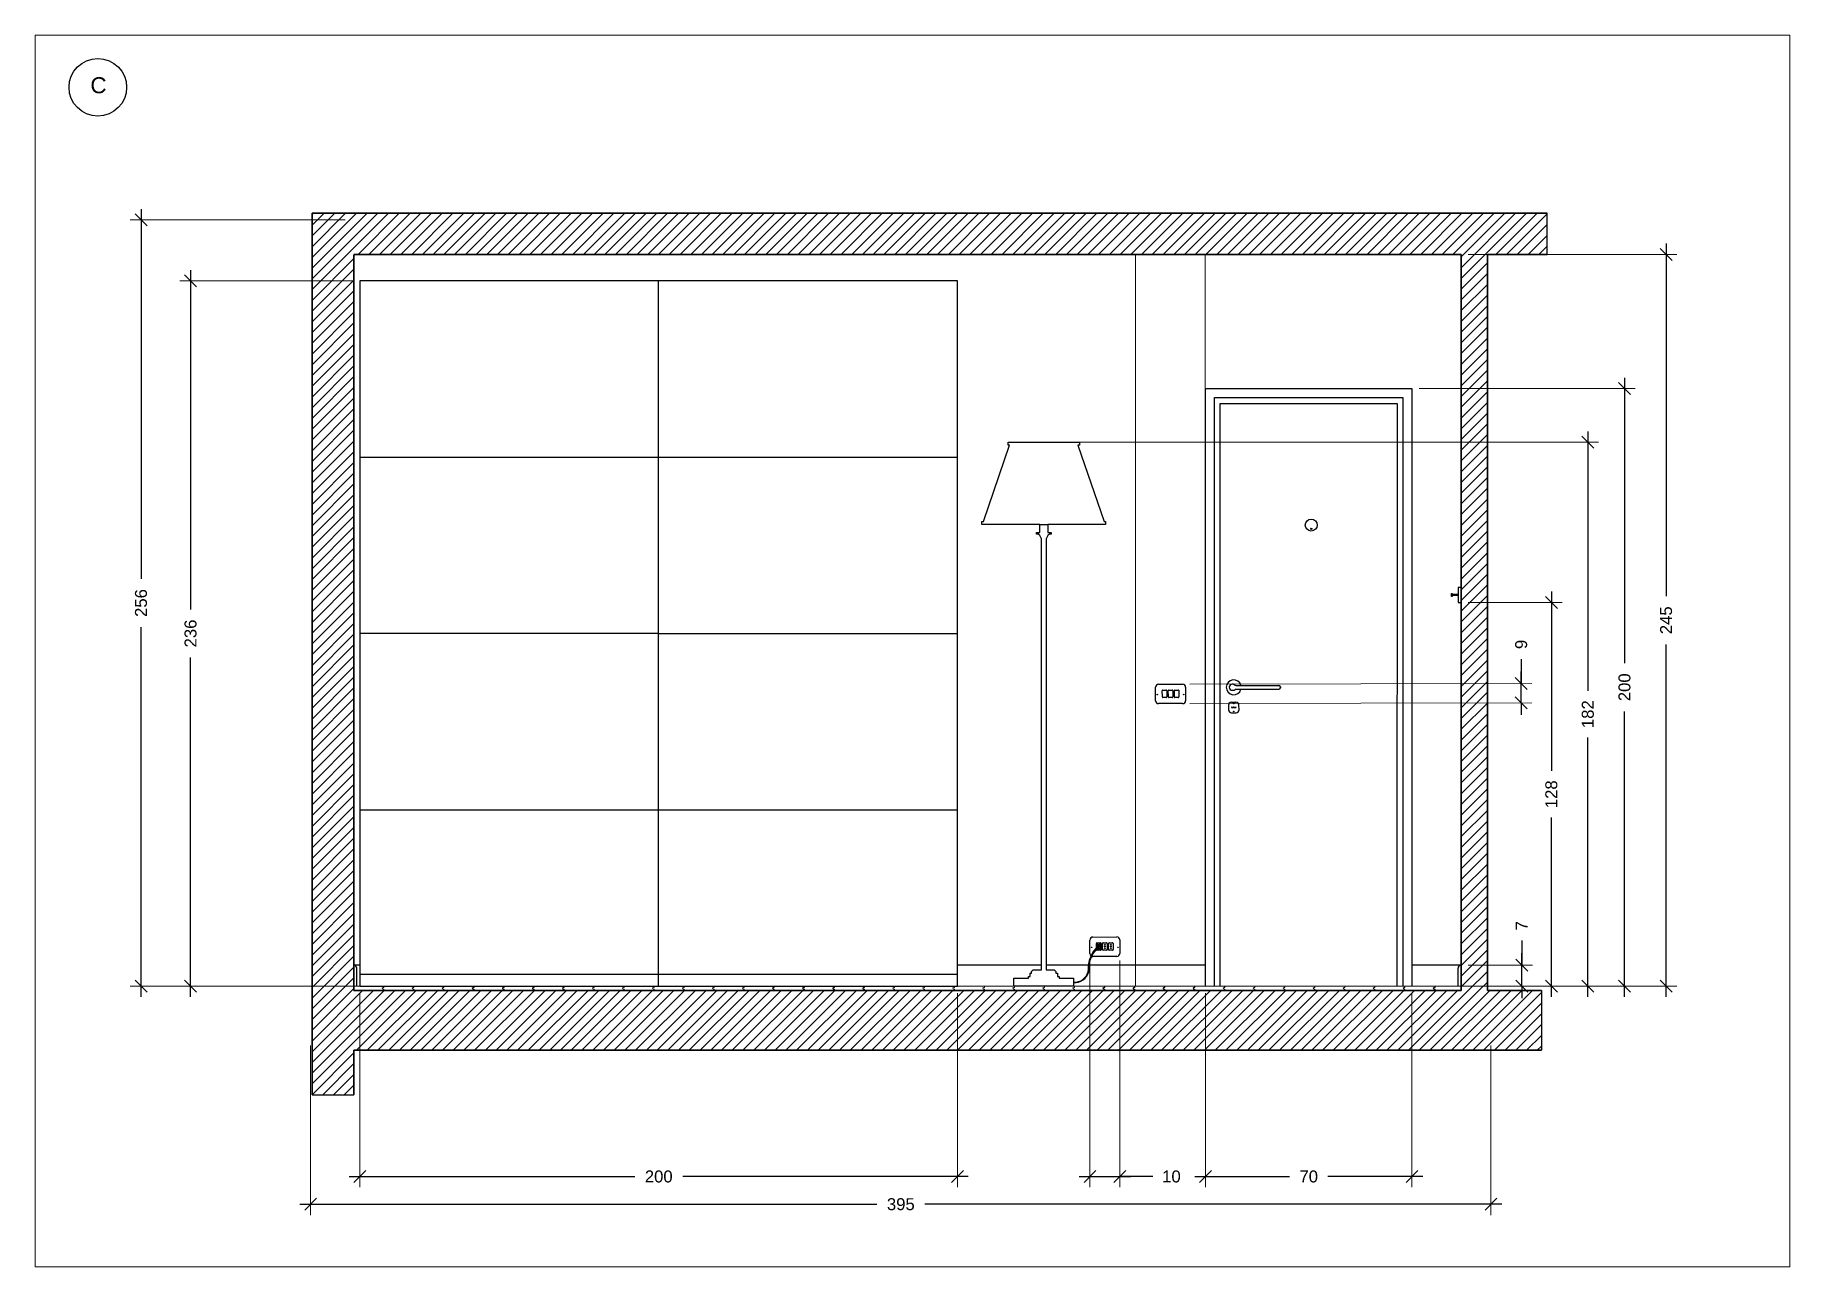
# Paper-space layout 'sezioneC' of a CAD drawing. Header units: millimetres. Extents: x 2 to 295, y 2 to 208.
# The model-space entities are those that its viewports show. They can reach past a viewport. Long polylines and large blocks are cut down to what shows.
import ezdxf

# ---------------------------------------------------------------- set-up
doc = ezdxf.new("R2010")
doc.units = ezdxf.units.MM
for name, color, linetype, lineweight in [('A-DOOR-FULL', 104, 'Continuous', 25), ('A-ELEV-MBE1', 7, 'Continuous', 35), ('A-FLOR-PATT', 8, 'Continuous', 18), ('A-SECT-PATT', 11, 'Continuous', 18), ('A-WALL-FULL', 7, 'Continuous', 35)]:
    doc.layers.add(name, color=color, linetype=linetype, lineweight=lineweight)
for name, color, linetype in [('IN-ANNO-NPLT', 6, 'Continuous'), ('IN-FURN', 3, 'Continuous'), ('IN-FURN-second', 2, 'Continuous'), ('IN-FURN-STOR', 4, 'Continuous')]:
    doc.layers.add(name, color=color, linetype=linetype)
doc.layers.add('no', color=1, linetype='Continuous', plot=False)
doc.layers.get('0').off()
doc.styles.add('ARIAL', font='arial.ttf', dxfattribs={"height": 2})
doc.styles.get("Standard").update_dxf_attribs({"font": 'arial.ttf'})
doc.dimstyles.new('TICK_36', dxfattribs={"dimtxt": 2, "dimasz": 2, "dimexe": 1.8, "dimexo": 1.2, "dimgap": 1.8, "dimtad": 0, "dimdec": 0, "dimzin": 0, "dimdsep": 46, "dimtxsty": 'ARIAL', "dimblk": 'OBLIQUE', "dimcen": 1.8, "dimdle": 1.8, "dimclrd": 256, "dimclre": 256, "dimclrt": 256, "dimadec": 0, "dimazin": 0, "dimtfac": 1, "dimtdec": 0, "dimtmove": 1, "dimatfit": 3, "dimldrblk": 'OPEN90', "dimfxl": 1, "dimtfill": 1, "dimtolj": 1, "dimtzin": 0, "dimlwe": 9, "dimarcsym": 0})

psp = doc.layouts.new('sezioneC')

# ---------------------------------------------------------------- texts
at = {"layer": 'IN-ANNO-NPLT', "insert": (11.06, 200.85), "char_height": 2.69, "attachment_point": 1}
psp.add_mtext_dynamic_manual_height_columns('C', width=58.0924, gutter_width=1, heights=[0], dxfattribs=at)

msp = doc.modelspace()

# ---------------------------------------------------------------- blocks, each defined once
blk = doc.blocks.new('_Oblique')
at = {"color": 0, "linetype": 'ByBlock', "lineweight": -2}
blk.add_line((-0.5, -0.5), (0.5, 0.5), dxfattribs=at)
blk = doc.blocks.new('*D53')
at = {"layer": 'Defpoints', "color": 0}
for p in [(47.92, 40.03), (245.42, 40.03), (245.42, 12.27)]:
    blk.add_point(p, dxfattribs=at)
at = {"layer": 'IN-ANNO-NPLT', "lineweight": 9}
for p, q in [((47.92, 38.83), (47.92, 10.47)), ((245.42, 38.83), (245.42, 10.47))]:
    blk.add_line(p, q, dxfattribs=at)
at = {"layer": 'IN-ANNO-NPLT', "lineweight": -2}
for p, q in [((46.12, 12.27), (142.65, 12.27)), ((247.22, 12.27), (150.68, 12.27))]:
    blk.add_line(p, q, dxfattribs=at)
at = {"layer": 'IN-ANNO-NPLT', "lineweight": -2, "xscale": 2, "yscale": 2, "zscale": 2, "rotation": 180}
blk.add_blockref('_Oblique', (47.92, 12.27), dxfattribs=at)
at = {"layer": 'IN-ANNO-NPLT', "lineweight": -2, "xscale": 2, "yscale": 2, "zscale": 2}
blk.add_blockref('_Oblique', (245.42, 12.27), dxfattribs=at)
at = {"layer": 'IN-ANNO-NPLT', "insert": (146.67, 12.27), "char_height": 2, "attachment_point": 5, "style": 'ARIAL', "bg_fill": 3, "box_fill_scale": 1.1, "bg_fill_color": 256, "bg_fill_true_color": 13158600, "bg_fill_transparency": 0}
blk.add_mtext('\\A1;395', dxfattribs=at)
blk = doc.blocks.new('_Open90')
at = {"color": 0, "linetype": 'ByBlock', "lineweight": -2}
for p, q in [((0, 0), (-1, 0)), ((-0.5, 0.5), (0, 0)), ((0, 0), (-0.5, -0.5))]:
    blk.add_line(p, q, dxfattribs=at)
blk = doc.blocks.new('*D54')
at = {"layer": 'Defpoints', "color": 0}
for p in [(19.54, 176.98), (54.92, 176.98), (55.16, 48.77)]:
    blk.add_point(p, dxfattribs=at)
at = {"layer": 'IN-ANNO-NPLT', "lineweight": 9}
for p, q in [((53.72, 176.98), (17.74, 176.98)), ((53.96, 48.77), (17.74, 48.77))]:
    blk.add_line(p, q, dxfattribs=at)
at = {"layer": 'IN-ANNO-NPLT', "lineweight": -2}
for p, q in [((19.54, 178.78), (19.54, 116.9)), ((19.54, 46.97), (19.54, 108.85))]:
    blk.add_line(p, q, dxfattribs=at)
at = {"layer": 'IN-ANNO-NPLT', "lineweight": -2, "xscale": 2, "yscale": 2, "zscale": 2}
for p, rotation in [((19.54, 176.98), 90), ((19.54, 48.77), 270)]:
    blk.add_blockref('_Oblique', p, dxfattribs=dict(at, rotation=rotation))
at = {"layer": 'IN-ANNO-NPLT', "insert": (19.54, 112.87), "char_height": 2, "attachment_point": 5, "rotation": 90, "style": 'ARIAL', "bg_fill": 3, "box_fill_scale": 1.1, "bg_fill_color": 256, "bg_fill_true_color": 13158600, "bg_fill_transparency": 0}
blk.add_mtext('\\A1;256', dxfattribs=at)
blk = doc.blocks.new('*D55')
at = {"layer": 'Defpoints', "color": 0}
for p in [(27.83, 166.77), (56.16, 166.77), (56.16, 48.77)]:
    blk.add_point(p, dxfattribs=at)
at = {"layer": 'IN-ANNO-NPLT', "lineweight": -2}
for p, q in [((27.83, 168.57), (27.83, 111.79)), ((27.83, 46.97), (27.83, 103.74))]:
    blk.add_line(p, q, dxfattribs=at)
at = {"layer": 'IN-ANNO-NPLT', "lineweight": 9}
for p, q in [((54.96, 166.77), (26.03, 166.77)), ((54.96, 48.77), (26.03, 48.77))]:
    blk.add_line(p, q, dxfattribs=at)
at = {"layer": 'IN-ANNO-NPLT', "lineweight": -2, "xscale": 2, "yscale": 2, "zscale": 2}
for p, rotation in [((27.83, 166.77), 90), ((27.83, 48.77), 270)]:
    blk.add_blockref('_Oblique', p, dxfattribs=dict(at, rotation=rotation))
at = {"layer": 'IN-ANNO-NPLT', "insert": (27.83, 107.77), "char_height": 2, "attachment_point": 5, "rotation": 90, "style": 'ARIAL', "bg_fill": 3, "box_fill_scale": 1.1, "bg_fill_color": 256, "bg_fill_true_color": 13158600, "bg_fill_transparency": 0}
blk.add_mtext('\\A1;236', dxfattribs=at)
blk = doc.blocks.new('*D56')
at = {"layer": 'Defpoints', "color": 0}
for p in [(240.42, 171.2), (274.72, 171.2), (240.42, 48.77)]:
    blk.add_point(p, dxfattribs=at)
at = {"layer": 'IN-ANNO-NPLT', "lineweight": 9}
for p, q in [((241.62, 171.2), (276.52, 171.2)), ((241.62, 48.77), (276.52, 48.77))]:
    blk.add_line(p, q, dxfattribs=at)
at = {"layer": 'IN-ANNO-NPLT', "lineweight": -2}
for p, q in [((274.72, 173), (274.72, 114.02)), ((274.72, 46.97), (274.72, 105.95))]:
    blk.add_line(p, q, dxfattribs=at)
at = {"layer": 'IN-ANNO-NPLT', "lineweight": -2, "xscale": 2, "yscale": 2, "zscale": 2}
for p, rotation in [((274.72, 171.2), 89.99989938914455), ((274.72, 48.77), 269.9998993891446)]:
    blk.add_blockref('_Oblique', p, dxfattribs=dict(at, rotation=rotation))
at = {"layer": 'IN-ANNO-NPLT', "insert": (274.72, 109.98), "char_height": 2, "attachment_point": 5, "rotation": 89.9999, "style": 'ARIAL', "bg_fill": 3, "box_fill_scale": 1.1, "bg_fill_color": 256, "bg_fill_true_color": 13158600, "bg_fill_transparency": 0}
blk.add_mtext('\\A1;245', dxfattribs=at)
blk = doc.blocks.new('*D57')
at = {"layer": 'Defpoints', "color": 0}
for p in [(170.59, 139.77), (261.63, 139.77), (170.59, 48.77)]:
    blk.add_point(p, dxfattribs=at)
at = {"layer": 'IN-ANNO-NPLT', "lineweight": -2}
for p, q in [((261.63, 141.57), (261.63, 98.18)), ((261.63, 46.97), (261.63, 90.37))]:
    blk.add_line(p, q, dxfattribs=at)
at = {"layer": 'IN-ANNO-NPLT', "lineweight": 9}
for p, q in [((171.79, 139.77), (263.43, 139.77)), ((171.79, 48.77), (263.43, 48.77))]:
    blk.add_line(p, q, dxfattribs=at)
at = {"layer": 'IN-ANNO-NPLT', "lineweight": -2, "xscale": 2, "yscale": 2, "zscale": 2}
for p, rotation in [((261.63, 139.77), 90), ((261.63, 48.77), 270)]:
    blk.add_blockref('_Oblique', p, dxfattribs=dict(at, rotation=rotation))
at = {"layer": 'IN-ANNO-NPLT', "insert": (261.63, 94.27), "char_height": 2, "attachment_point": 5, "rotation": 90, "style": 'ARIAL', "bg_fill": 3, "box_fill_scale": 1.1, "bg_fill_color": 256, "bg_fill_true_color": 13158600, "bg_fill_transparency": 0}
blk.add_mtext('\\A1;182', dxfattribs=at)
blk = doc.blocks.new('*D58')
at = {"layer": 'Defpoints', "color": 0}
for p in [(240.42, 112.98), (255.52, 112.98), (240.42, 48.77)]:
    blk.add_point(p, dxfattribs=at)
at = {"layer": 'IN-ANNO-NPLT', "lineweight": -2}
for p, q in [((255.52, 114.78), (255.52, 84.79)), ((255.52, 46.97), (255.52, 76.96))]:
    blk.add_line(p, q, dxfattribs=at)
at = {"layer": 'IN-ANNO-NPLT', "lineweight": 9}
for p, q in [((241.62, 112.98), (257.32, 112.98)), ((241.62, 48.77), (257.32, 48.77))]:
    blk.add_line(p, q, dxfattribs=at)
at = {"layer": 'IN-ANNO-NPLT', "lineweight": -2, "xscale": 2, "yscale": 2, "zscale": 2}
for p, rotation in [((255.52, 112.98), 89.9998700683212), ((255.52, 48.77), 269.9998700683212)]:
    blk.add_blockref('_Oblique', p, dxfattribs=dict(at, rotation=rotation))
at = {"layer": 'IN-ANNO-NPLT', "insert": (255.52, 80.87), "char_height": 2, "attachment_point": 5, "rotation": 89.9999, "style": 'ARIAL', "bg_fill": 3, "box_fill_scale": 1.1, "bg_fill_color": 256, "bg_fill_true_color": 13158600, "bg_fill_transparency": 0}
blk.add_mtext('\\A1;128', dxfattribs=at)
blk = doc.blocks.new('*D59')
at = {"layer": 'Defpoints', "color": 0}
for p in [(193.82, 99.28), (250.47, 99.4), (193.82, 96.03)]:
    blk.add_point(p, dxfattribs=at)
at = {"layer": 'IN-ANNO-NPLT', "lineweight": -2}
for p, q in [((250.46, 103.49), (250.47, 99.4)), ((250.47, 99.4), (250.46, 101.4)), ((250.47, 96.15), (250.47, 99.4)), ((250.47, 96.15), (250.47, 99.4)), ((250.47, 96.15), (250.48, 94.15))]:
    blk.add_line(p, q, dxfattribs=at)
at = {"layer": 'IN-ANNO-NPLT', "lineweight": 9}
for p, q in [((195.02, 99.28), (252.27, 99.4)), ((195.02, 96.04), (252.27, 96.15))]:
    blk.add_line(p, q, dxfattribs=at)
at = {"layer": 'IN-ANNO-NPLT', "lineweight": -2, "xscale": 2, "yscale": 2, "zscale": 2}
for p, rotation in [((250.47, 99.4), 270.1194529078053), ((250.47, 96.15), 90.11945290780535)]:
    blk.add_blockref('_Oblique', p, dxfattribs=dict(at, rotation=rotation))
at = {"layer": 'IN-ANNO-NPLT', "insert": (250.45, 105.95), "char_height": 2, "attachment_point": 5, "rotation": 270.1195, "style": 'ARIAL', "bg_fill": 3, "box_fill_scale": 1.1, "bg_fill_color": 256, "bg_fill_true_color": 13158600, "bg_fill_transparency": 0}
blk.add_mtext('\\A1;6', dxfattribs=at)
blk = doc.blocks.new('*D60')
at = {"layer": 'Defpoints', "color": 0}
for p in [(240.42, 52.27), (250.57, 52.27), (240.42, 48.77)]:
    blk.add_point(p, dxfattribs=at)
at = {"layer": 'IN-ANNO-NPLT', "lineweight": -2}
for p, q in [((250.57, 56.43), (250.57, 52.27)), ((250.57, 52.27), (250.57, 54.27)), ((250.57, 48.77), (250.57, 52.27)), ((250.57, 48.77), (250.57, 52.27)), ((250.57, 48.77), (250.57, 46.77))]:
    blk.add_line(p, q, dxfattribs=at)
at = {"layer": 'IN-ANNO-NPLT', "lineweight": 9}
for p, q in [((241.62, 52.27), (252.37, 52.27)), ((241.62, 48.77), (252.37, 48.77))]:
    blk.add_line(p, q, dxfattribs=at)
at = {"layer": 'IN-ANNO-NPLT', "lineweight": -2, "xscale": 2, "yscale": 2, "zscale": 2}
for p, rotation in [((250.57, 52.27), 269.999899278418), ((250.57, 48.77), 89.99989927841797)]:
    blk.add_blockref('_Oblique', p, dxfattribs=dict(at, rotation=rotation))
at = {"layer": 'IN-ANNO-NPLT', "insert": (250.57, 58.87), "char_height": 2, "attachment_point": 5, "rotation": 89.9999, "style": 'ARIAL', "bg_fill": 3, "box_fill_scale": 1.1, "bg_fill_color": 256, "bg_fill_true_color": 13158600, "bg_fill_transparency": 0}
blk.add_mtext('\\A1;7', dxfattribs=at)
blk = doc.blocks.new('*D61')
at = {"layer": 'Defpoints', "color": 0}
for p in [(56.16, 48.77), (156.16, 48.77), (156.16, 16.91)]:
    blk.add_point(p, dxfattribs=at)
at = {"layer": 'IN-ANNO-NPLT', "lineweight": 9}
for p, q in [((56.16, 47.57), (56.16, 15.11)), ((156.16, 47.57), (156.16, 15.11))]:
    blk.add_line(p, q, dxfattribs=at)
at = {"layer": 'IN-ANNO-NPLT', "lineweight": -2}
for p, q in [((54.36, 16.91), (102.14, 16.91)), ((157.96, 16.91), (110.18, 16.91))]:
    blk.add_line(p, q, dxfattribs=at)
at = {"layer": 'IN-ANNO-NPLT', "lineweight": -2, "xscale": 2, "yscale": 2, "zscale": 2}
for p, rotation in [((56.16, 16.91), 180.000943405828), ((156.16, 16.91), 0.000943405828028095)]:
    blk.add_blockref('_Oblique', p, dxfattribs=dict(at, rotation=rotation))
at = {"layer": 'IN-ANNO-NPLT', "insert": (106.16, 16.91), "char_height": 2, "attachment_point": 5, "rotation": 0.0009, "style": 'ARIAL', "bg_fill": 3, "box_fill_scale": 1.1, "bg_fill_color": 256, "bg_fill_true_color": 13158600, "bg_fill_transparency": 0}
blk.add_mtext('\\A1;200', dxfattribs=at)
blk = doc.blocks.new('*D62')
at = {"layer": 'Defpoints', "color": 0}
for p in [(178.32, 54.12), (183.33, 54.24), (183.33, 16.91)]:
    blk.add_point(p, dxfattribs=at)
at = {"layer": 'IN-ANNO-NPLT', "lineweight": 9}
for p, q in [((178.32, 52.92), (178.32, 15.11)), ((183.33, 53.04), (183.33, 15.11))]:
    blk.add_line(p, q, dxfattribs=at)
at = {"layer": 'IN-ANNO-NPLT', "lineweight": -2}
for p, q in [((176.52, 16.91), (185.13, 16.91)), ((188.81, 16.91), (183.33, 16.91))]:
    blk.add_line(p, q, dxfattribs=at)
at = {"layer": 'IN-ANNO-NPLT', "lineweight": -2, "xscale": 2, "yscale": 2, "zscale": 2, "rotation": 180}
blk.add_blockref('_Oblique', (178.32, 16.91), dxfattribs=at)
at = {"layer": 'IN-ANNO-NPLT', "lineweight": -2, "xscale": 2, "yscale": 2, "zscale": 2}
blk.add_blockref('_Oblique', (183.33, 16.91), dxfattribs=at)
at = {"layer": 'IN-ANNO-NPLT', "insert": (191.95, 16.91), "char_height": 2, "attachment_point": 5, "style": 'ARIAL', "bg_fill": 3, "box_fill_scale": 1.1, "bg_fill_color": 256, "bg_fill_true_color": 13158600, "bg_fill_transparency": 0}
blk.add_mtext('\\A1;10', dxfattribs=at)
blk = doc.blocks.new('*D63')
at = {"layer": 'Defpoints', "color": 0}
for p in [(197.64, 48.77), (232.2, 48.77), (232.2, 16.91)]:
    blk.add_point(p, dxfattribs=at)
at = {"layer": 'IN-ANNO-NPLT', "lineweight": 9}
for p, q in [((197.64, 47.57), (197.64, 15.11)), ((232.2, 47.57), (232.2, 15.11))]:
    blk.add_line(p, q, dxfattribs=at)
at = {"layer": 'IN-ANNO-NPLT', "lineweight": -2}
for p, q in [((195.84, 16.91), (211.7, 16.91)), ((234, 16.91), (218.14, 16.91))]:
    blk.add_line(p, q, dxfattribs=at)
at = {"layer": 'IN-ANNO-NPLT', "lineweight": -2, "xscale": 2, "yscale": 2, "zscale": 2, "rotation": 180}
blk.add_blockref('_Oblique', (197.64, 16.91), dxfattribs=at)
at = {"layer": 'IN-ANNO-NPLT', "lineweight": -2, "xscale": 2, "yscale": 2, "zscale": 2}
blk.add_blockref('_Oblique', (232.2, 16.91), dxfattribs=at)
at = {"layer": 'IN-ANNO-NPLT', "insert": (214.92, 16.91), "char_height": 2, "attachment_point": 5, "style": 'ARIAL', "bg_fill": 3, "box_fill_scale": 1.1, "bg_fill_color": 256, "bg_fill_true_color": 13158600, "bg_fill_transparency": 0}
blk.add_mtext('\\A1;70', dxfattribs=at)
blk = doc.blocks.new('*D79')
at = {"layer": 'Defpoints', "color": 0}
for p in [(232.2, 148.77), (267.76, 148.77), (232.2, 48.77)]:
    blk.add_point(p, dxfattribs=at)
at = {"layer": 'IN-ANNO-NPLT', "lineweight": -2}
for p, q in [((267.76, 150.57), (267.76, 102.79)), ((267.76, 46.97), (267.76, 94.74))]:
    blk.add_line(p, q, dxfattribs=at)
at = {"layer": 'IN-ANNO-NPLT', "lineweight": 9}
for p, q in [((233.4, 148.77), (269.56, 148.77)), ((233.4, 48.77), (269.56, 48.77))]:
    blk.add_line(p, q, dxfattribs=at)
at = {"layer": 'IN-ANNO-NPLT', "lineweight": -2, "xscale": 2, "yscale": 2, "zscale": 2}
for p, rotation in [((267.76, 148.77), 89.99989836668308), ((267.76, 48.77), 269.9998983666831)]:
    blk.add_blockref('_Oblique', p, dxfattribs=dict(at, rotation=rotation))
at = {"layer": 'IN-ANNO-NPLT', "insert": (267.76, 98.77), "char_height": 2, "attachment_point": 5, "rotation": 89.9999, "style": 'ARIAL', "bg_fill": 3, "box_fill_scale": 1.1, "bg_fill_color": 256, "bg_fill_true_color": 13158600, "bg_fill_transparency": 0}
blk.add_mtext('\\A1;200', dxfattribs=at)

# ---------------------------------------------------------------- hatches: boundary and pattern name
at = {"layer": 'A-WALL-FULL'}
h = msp.add_hatch(dxfattribs=at)
h.set_pattern_fill('ANSI31', color=256, scale=0.8, angle=720)
h.paths.add_polyline_path([(3288.49, 6324.05), (2875.18, 6324.06), (2875.19, 6310.06), (2875.18, 6310.06), (2875.18, 6310.24), (3288.49, 6310.24)])
h.paths.add_polyline_path([(3268.49, 6310.24), (3259.69, 6310.24), (3259.69, 6063.93), (3268.49, 6063.93)])
h = msp.add_hatch(dxfattribs=at)
h.set_pattern_fill('ANSI31', color=256, scale=0.8, angle=720)
h.paths.add_polyline_path([(3286.59, 6063.93), (2875.18, 6063.93), (2875.18, 6029.06), (2889.18, 6029.06), (2889.18, 6043.93), (3253.12, 6043.93), (3286.59, 6043.93)])
h.paths.add_polyline_path([(2889.18, 6310.24), (2889.18, 6063.93), (2875.18, 6063.93), (2875.18, 6310.24)])

# ---------------------------------------------------------------- linework, layer by layer
at = {"layer": 'A-DOOR-FULL'}
for p, q in [((3174.13, 6065.38), (3174.13, 6265.38)), ((3174.13, 6265.38), (3243.26, 6265.38)), ((3174.13, 6260.38), (3174.13, 6260.38)), ((3177.13, 6065.38), (3177.13, 6262.38)), ((3177.13, 6262.38), (3240.26, 6262.38)), ((3179.13, 6065.38), (3179.13, 6260.38)), ((3179.13, 6260.38), (3238.26, 6260.38)), ((3238.26, 6260.38), (3238.25, 6065.38)), ((3240.26, 6262.38), (3240.25, 6065.38)), ((3243.26, 6265.38), (3243.25, 6065.38)), ((3183.5, 6166.38), (3183.12, 6166.38)), ((3183.75, 6166.32), (3184.13, 6166.1)), ((3184.37, 6166.04), (3198.74, 6166.04)), ((3182.12, 6165.38), (3182.12, 6165.38)), ((3182.85, 6160.38), (3184.35, 6160.38)), ((3183.12, 6164.38), (3183.5, 6164.38)), ((3183.75, 6164.44), (3184.13, 6164.66)), ((3184.37, 6164.72), (3198.74, 6164.72)), ((3199.24, 6165.54), (3199.24, 6165.22)), ((3181.85, 6159.38), (3181.88, 6157.89)), ((3182.88, 6158.65), (3182.88, 6158.65)), ((3182.89, 6156.89), (3184.39, 6156.89)), ((3182.93, 6158.7), (3183.56, 6158.7)), ((3182.93, 6158.6), (3183.56, 6158.6)), ((3183.71, 6158.7), (3184.33, 6158.71)), ((3183.71, 6158.6), (3184.33, 6158.61)), ((3184.38, 6158.66), (3184.38, 6158.66)), ((3185.38, 6157.89), (3185.35, 6159.38))]:
    msp.add_line(p, q, dxfattribs=at)
for centre, radius in [((3209.57, 6219.67), 2), ((3209.57, 6218.41), 0.2), ((3183.63, 6159.93), 0.1), ((3183.63, 6157.31), 0.1)]:
    msp.add_circle(centre, radius, dxfattribs=at)
for centre, radius, start, end in [((3183.63, 6165.38), 2.5, 15.20414, 344.79586), ((3183.12, 6165.38), 1, 90, 180), ((3183.5, 6165.88, 0), 0.5, 60.54817, 90), ((3184.37, 6166.54, 0), 0.5, 240.54817, 270), ((3198.74, 6165.54), 0.5, 0, 90), ((3182.85, 6159.38), 1, 90, 180), ((3183.12, 6165.38), 1, 180, 270), ((3183.5, 6164.88, 0), 0.5, 270, 299.45183), ((3184.37, 6164.22, 0), 0.5, 90, 119.45183), ((3184.35, 6159.38), 1, 0, 90), ((3198.74, 6165.22), 0.5, 270, 0), ((3182.88, 6157.89), 1, 180, 270.28224), ((3182.93, 6158.65), 0.05, 90.09795, 180.09795), ((3182.93, 6158.65), 0.05, 180.09795, 270.09795), ((3183.63, 6158.65), 0.0866, 35.78854, 144.40735), ((3183.63, 6158.65), 0.0866, 214.9417, 325.25419), ((3184.33, 6158.66), 0.05, 0.09795, 90.09795), ((3184.33, 6158.66), 0.05, 270.09795, 0.09795), ((3184.38, 6157.89), 1, 270.28224, 0)]:
    msp.add_arc(centre, radius, start, end, dxfattribs=at)
at = {"layer": 'A-ELEV-MBE1'}
for p, q in [((2875.18, 6029.06), (2875.18, 6324.05)), ((2889.18, 6310.06), (2889.18, 6063.93))]:
    msp.add_line(p, q, dxfattribs=at)
at = {"layer": 'A-FLOR-PATT'}
for p, q in [((2889.18, 6065.38), (2899.18, 6065.38)), ((2891.58, 6063.93), (2889.18, 6063.93)), ((2891.73, 6064.08), (2891.58, 6063.93)), ((2892.68, 6064.08), (2891.73, 6064.08)), ((2892.83, 6063.93), (2892.68, 6064.08)), ((2895.54, 6063.93), (2892.83, 6063.93)), ((2895.69, 6064.08), (2895.54, 6063.93)), ((2896.62, 6064.08), (2895.69, 6064.08)), ((2896.79, 6063.93), (2896.62, 6064.08)), ((2899.18, 6063.93), (2896.79, 6063.93)), ((2899.18, 6064.97), (2898.97, 6064.97)), ((2898.97, 6064.91), (2899.23, 6064.91)), ((2898.97, 6064.39), (2899.23, 6064.39)), ((2899.18, 6064.34), (2898.97, 6064.34)), ((2899.18, 6065.38), (2899.18, 6064.97)), ((2899.18, 6064.34), (2899.18, 6063.93)), ((2899.23, 6064.91), (2899.23, 6065.38)), ((2899.23, 6065.38), (2909.23, 6065.38)), ((2899.23, 6063.93), (2899.23, 6064.39)), ((2901.63, 6063.93), (2899.23, 6063.93)), ((2901.78, 6064.08), (2901.63, 6063.93)), ((2902.73, 6064.08), (2901.78, 6064.08)), ((2902.88, 6063.93), (2902.73, 6064.08)), ((2905.59, 6063.93), (2902.88, 6063.93)), ((2905.74, 6064.08), (2905.59, 6063.93)), ((2906.67, 6064.08), (2905.74, 6064.08)), ((2906.84, 6063.93), (2906.67, 6064.08)), ((2909.23, 6063.93), (2906.84, 6063.93)), ((2909.23, 6064.97), (2909.02, 6064.97)), ((2909.02, 6064.91), (2909.28, 6064.91)), ((2909.02, 6064.39), (2909.28, 6064.39)), ((2909.23, 6064.34), (2909.02, 6064.34)), ((2909.23, 6065.38), (2909.23, 6064.97)), ((2909.23, 6064.34), (2909.23, 6063.93)), ((2909.28, 6064.91), (2909.28, 6065.38)), ((2909.28, 6065.38), (2919.28, 6065.38)), ((2909.28, 6063.93), (2909.28, 6064.39)), ((2911.68, 6063.93), (2909.28, 6063.93)), ((2911.83, 6064.08), (2911.68, 6063.93)), ((2912.78, 6064.08), (2911.83, 6064.08)), ((2912.93, 6063.93), (2912.78, 6064.08)), ((2915.64, 6063.93), (2912.93, 6063.93)), ((2915.79, 6064.08), (2915.64, 6063.93)), ((2916.72, 6064.08), (2915.79, 6064.08)), ((2916.89, 6063.93), (2916.72, 6064.08)), ((2919.28, 6063.93), (2916.89, 6063.93)), ((2919.28, 6064.97), (2919.07, 6064.97)), ((2919.07, 6064.91), (2919.33, 6064.91)), ((2919.07, 6064.39), (2919.33, 6064.39)), ((2919.28, 6064.34), (2919.07, 6064.34)), ((2919.28, 6065.38), (2919.28, 6064.97)), ((2919.28, 6064.34), (2919.28, 6063.93)), ((2919.33, 6064.91), (2919.33, 6065.38)), ((2919.33, 6065.38), (2929.33, 6065.38)), ((2919.33, 6063.93), (2919.33, 6064.39)), ((2921.73, 6063.93), (2919.33, 6063.93)), ((2921.88, 6064.08), (2921.73, 6063.93)), ((2922.83, 6064.08), (2921.88, 6064.08)), ((2922.98, 6063.93), (2922.83, 6064.08)), ((2925.69, 6063.93), (2922.98, 6063.93)), ((2925.84, 6064.08), (2925.69, 6063.93)), ((2926.77, 6064.08), (2925.84, 6064.08)), ((2926.94, 6063.93), (2926.77, 6064.08)), ((2929.33, 6063.93), (2926.94, 6063.93)), ((2929.33, 6064.97), (2929.12, 6064.97)), ((2929.12, 6064.91), (2929.38, 6064.91)), ((2929.12, 6064.39), (2929.38, 6064.39)), ((2929.33, 6064.34), (2929.12, 6064.34)), ((2929.33, 6065.38), (2929.33, 6064.97)), ((2929.33, 6064.34), (2929.33, 6063.93)), ((2929.38, 6064.91), (2929.38, 6065.38)), ((2929.38, 6065.38), (2939.38, 6065.38)), ((2929.38, 6063.93), (2929.38, 6064.39)), ((2931.78, 6063.93), (2929.38, 6063.93)), ((2931.93, 6064.08), (2931.78, 6063.93)), ((2932.88, 6064.08), (2931.93, 6064.08)), ((2933.03, 6063.93), (2932.88, 6064.08)), ((2935.74, 6063.93), (2933.03, 6063.93)), ((2935.89, 6064.08), (2935.74, 6063.93)), ((2936.82, 6064.08), (2935.89, 6064.08)), ((2936.99, 6063.93), (2936.82, 6064.08)), ((2939.38, 6063.93), (2936.99, 6063.93)), ((2939.38, 6064.97), (2939.17, 6064.97)), ((2939.17, 6064.91), (2939.43, 6064.91)), ((2939.17, 6064.39), (2939.43, 6064.39)), ((2939.38, 6064.34), (2939.17, 6064.34)), ((2939.38, 6065.38), (2939.38, 6064.97)), ((2939.38, 6064.34), (2939.38, 6063.93)), ((2939.43, 6064.91), (2939.43, 6065.38)), ((2939.43, 6065.38), (2949.43, 6065.38)), ((2939.43, 6063.93), (2939.43, 6064.39)), ((2941.83, 6063.93), (2939.43, 6063.93)), ((2941.98, 6064.08), (2941.83, 6063.93)), ((2942.93, 6064.08), (2941.98, 6064.08)), ((2943.08, 6063.93), (2942.93, 6064.08)), ((2945.79, 6063.93), (2943.08, 6063.93)), ((2945.94, 6064.08), (2945.79, 6063.93)), ((2946.87, 6064.08), (2945.94, 6064.08)), ((2947.04, 6063.93), (2946.87, 6064.08)), ((2949.43, 6063.93), (2947.04, 6063.93)), ((2949.43, 6064.97), (2949.22, 6064.97)), ((2949.22, 6064.91), (2949.48, 6064.91)), ((2949.22, 6064.39), (2949.48, 6064.39)), ((2949.43, 6064.34), (2949.22, 6064.34)), ((2949.43, 6065.38), (2949.43, 6064.97)), ((2949.43, 6064.34), (2949.43, 6063.93)), ((2949.48, 6064.91), (2949.48, 6065.38)), ((2949.48, 6065.38), (2959.48, 6065.38)), ((2949.48, 6063.93), (2949.48, 6064.39)), ((2951.88, 6063.93), (2949.48, 6063.93)), ((2952.03, 6064.08), (2951.88, 6063.93)), ((2952.98, 6064.08), (2952.03, 6064.08)), ((2953.13, 6063.93), (2952.98, 6064.08)), ((2955.84, 6063.93), (2953.13, 6063.93)), ((2955.99, 6064.08), (2955.84, 6063.93)), ((2956.92, 6064.08), (2955.99, 6064.08)), ((2957.09, 6063.93), (2956.92, 6064.08)), ((2959.48, 6063.93), (2957.09, 6063.93)), ((2959.48, 6064.97), (2959.27, 6064.97)), ((2959.27, 6064.91), (2959.53, 6064.91)), ((2959.27, 6064.39), (2959.53, 6064.39)), ((2959.48, 6064.34), (2959.27, 6064.34)), ((2959.48, 6065.38), (2959.48, 6064.97)), ((2959.48, 6064.34), (2959.48, 6063.93)), ((2959.53, 6064.91), (2959.53, 6065.38)), ((2959.53, 6065.38), (2969.53, 6065.38)), ((2959.53, 6063.93), (2959.53, 6064.39)), ((2961.93, 6063.93), (2959.53, 6063.93)), ((2962.08, 6064.08), (2961.93, 6063.93)), ((2963.03, 6064.08), (2962.08, 6064.08)), ((2963.18, 6063.93), (2963.03, 6064.08)), ((2965.89, 6063.93), (2963.18, 6063.93)), ((2966.04, 6064.08), (2965.89, 6063.93)), ((2966.97, 6064.08), (2966.04, 6064.08)), ((2967.14, 6063.93), (2966.97, 6064.08)), ((2969.53, 6063.93), (2967.14, 6063.93)), ((2969.53, 6064.97), (2969.32, 6064.97)), ((2969.32, 6064.91), (2969.58, 6064.91)), ((2969.32, 6064.39), (2969.58, 6064.39)), ((2969.53, 6064.34), (2969.32, 6064.34)), ((2969.53, 6065.38), (2969.53, 6064.97)), ((2969.53, 6064.34), (2969.53, 6063.93)), ((2969.58, 6064.91), (2969.58, 6065.38)), ((2969.58, 6065.38), (2979.58, 6065.38)), ((2969.58, 6063.93), (2969.58, 6064.39)), ((2971.98, 6063.93), (2969.58, 6063.93)), ((2972.13, 6064.08), (2971.98, 6063.93)), ((2973.08, 6064.08), (2972.13, 6064.08)), ((2973.23, 6063.93), (2973.08, 6064.08)), ((2975.94, 6063.93), (2973.23, 6063.93)), ((2976.09, 6064.08), (2975.94, 6063.93)), ((2977.02, 6064.08), (2976.09, 6064.08)), ((2977.19, 6063.93), (2977.02, 6064.08)), ((2979.58, 6063.93), (2977.19, 6063.93)), ((2979.58, 6064.97), (2979.37, 6064.97)), ((2979.37, 6064.91), (2979.63, 6064.91)), ((2979.37, 6064.39), (2979.63, 6064.39)), ((2979.58, 6064.34), (2979.37, 6064.34)), ((2979.58, 6065.38), (2979.58, 6064.97)), ((2979.58, 6064.34), (2979.58, 6063.93)), ((2979.63, 6064.91), (2979.63, 6065.38)), ((2979.63, 6065.38), (2989.63, 6065.38)), ((2979.63, 6063.93), (2979.63, 6064.39)), ((2982.03, 6063.93), (2979.63, 6063.93)), ((2982.18, 6064.08), (2982.03, 6063.93)), ((2983.13, 6064.08), (2982.18, 6064.08)), ((2983.28, 6063.93), (2983.13, 6064.08)), ((2985.99, 6063.93), (2983.28, 6063.93)), ((2986.14, 6064.08), (2985.99, 6063.93)), ((2987.07, 6064.08), (2986.14, 6064.08)), ((2987.24, 6063.93), (2987.07, 6064.08)), ((2989.63, 6063.93), (2987.24, 6063.93)), ((2989.63, 6064.97), (2989.42, 6064.97)), ((2989.42, 6064.91), (2989.68, 6064.91)), ((2989.42, 6064.39), (2989.68, 6064.39)), ((2989.63, 6064.34), (2989.42, 6064.34)), ((2989.63, 6065.38), (2989.63, 6064.97)), ((2989.63, 6064.34), (2989.63, 6063.93)), ((2989.68, 6064.91), (2989.68, 6065.38)), ((2989.68, 6065.38), (2999.68, 6065.38)), ((2989.68, 6063.93), (2989.68, 6064.39)), ((2992.08, 6063.93), (2989.68, 6063.93)), ((2992.23, 6064.08), (2992.08, 6063.93)), ((2993.18, 6064.08), (2992.23, 6064.08)), ((2993.33, 6063.93), (2993.18, 6064.08)), ((2996.04, 6063.93), (2993.33, 6063.93)), ((2996.19, 6064.08), (2996.04, 6063.93)), ((2997.12, 6064.08), (2996.19, 6064.08)), ((2997.29, 6063.93), (2997.12, 6064.08)), ((2999.68, 6063.93), (2997.29, 6063.93)), ((2999.68, 6064.97), (2999.47, 6064.97)), ((2999.47, 6064.91), (2999.73, 6064.91)), ((2999.47, 6064.39), (2999.73, 6064.39)), ((2999.68, 6064.34), (2999.47, 6064.34)), ((2999.68, 6065.38), (2999.68, 6064.97)), ((2999.68, 6064.34), (2999.68, 6063.93)), ((2999.73, 6064.91), (2999.73, 6065.38)), ((2999.73, 6065.38), (3009.73, 6065.38)), ((2999.73, 6063.93), (2999.73, 6064.39)), ((3002.13, 6063.93), (2999.73, 6063.93)), ((3002.28, 6064.08), (3002.13, 6063.93)), ((3003.23, 6064.08), (3002.28, 6064.08)), ((3003.38, 6063.93), (3003.23, 6064.08)), ((3006.09, 6063.93), (3003.38, 6063.93)), ((3006.24, 6064.08), (3006.09, 6063.93)), ((3007.17, 6064.08), (3006.24, 6064.08)), ((3007.34, 6063.93), (3007.17, 6064.08)), ((3009.73, 6063.93), (3007.34, 6063.93)), ((3009.73, 6064.97), (3009.52, 6064.97)), ((3009.52, 6064.91), (3009.78, 6064.91)), ((3009.52, 6064.39), (3009.78, 6064.39)), ((3009.73, 6064.34), (3009.52, 6064.34)), ((3009.73, 6065.38), (3009.73, 6064.97)), ((3009.73, 6064.34), (3009.73, 6063.93)), ((3009.78, 6064.91), (3009.78, 6065.38)), ((3009.78, 6065.38), (3019.78, 6065.38)), ((3009.78, 6063.93), (3009.78, 6064.39)), ((3012.18, 6063.93), (3009.78, 6063.93)), ((3012.33, 6064.08), (3012.18, 6063.93)), ((3013.28, 6064.08), (3012.33, 6064.08)), ((3013.43, 6063.93), (3013.28, 6064.08)), ((3016.14, 6063.93), (3013.43, 6063.93)), ((3016.29, 6064.08), (3016.14, 6063.93)), ((3017.22, 6064.08), (3016.29, 6064.08)), ((3017.39, 6063.93), (3017.22, 6064.08)), ((3019.78, 6063.93), (3017.39, 6063.93)), ((3019.78, 6064.97), (3019.57, 6064.97)), ((3019.57, 6064.91), (3019.83, 6064.91)), ((3019.57, 6064.39), (3019.83, 6064.39)), ((3019.78, 6064.34), (3019.57, 6064.34)), ((3019.78, 6065.38), (3019.78, 6064.97)), ((3019.78, 6064.34), (3019.78, 6063.93)), ((3019.83, 6064.91), (3019.83, 6065.38)), ((3019.83, 6065.38), (3029.83, 6065.38)), ((3019.83, 6063.93), (3019.83, 6064.39)), ((3022.23, 6063.93), (3019.83, 6063.93)), ((3022.38, 6064.08), (3022.23, 6063.93)), ((3023.33, 6064.08), (3022.38, 6064.08)), ((3023.48, 6063.93), (3023.33, 6064.08)), ((3026.19, 6063.93), (3023.48, 6063.93)), ((3026.34, 6064.08), (3026.19, 6063.93)), ((3027.27, 6064.08), (3026.34, 6064.08)), ((3027.44, 6063.93), (3027.27, 6064.08)), ((3029.83, 6063.93), (3027.44, 6063.93)), ((3029.83, 6064.97), (3029.62, 6064.97)), ((3029.62, 6064.91), (3029.88, 6064.91)), ((3029.62, 6064.39), (3029.88, 6064.39)), ((3029.83, 6064.34), (3029.62, 6064.34)), ((3029.83, 6065.38), (3029.83, 6064.97)), ((3029.83, 6064.34), (3029.83, 6063.93)), ((3029.88, 6064.91), (3029.88, 6065.38)), ((3029.88, 6065.38), (3039.88, 6065.38)), ((3029.88, 6063.93), (3029.88, 6064.39)), ((3032.28, 6063.93), (3029.88, 6063.93)), ((3032.43, 6064.08), (3032.28, 6063.93)), ((3033.38, 6064.08), (3032.43, 6064.08)), ((3033.53, 6063.93), (3033.38, 6064.08)), ((3036.24, 6063.93), (3033.53, 6063.93)), ((3036.39, 6064.08), (3036.24, 6063.93)), ((3037.32, 6064.08), (3036.39, 6064.08)), ((3037.49, 6063.93), (3037.32, 6064.08)), ((3039.88, 6063.93), (3037.49, 6063.93)), ((3039.88, 6064.97), (3039.67, 6064.97)), ((3039.67, 6064.91), (3039.93, 6064.91)), ((3039.67, 6064.39), (3039.93, 6064.39)), ((3039.88, 6064.34), (3039.67, 6064.34)), ((3039.88, 6065.38), (3039.88, 6064.97)), ((3039.88, 6064.34), (3039.88, 6063.93)), ((3039.93, 6064.91), (3039.93, 6065.38)), ((3039.93, 6065.38), (3049.93, 6065.38)), ((3039.93, 6063.93), (3039.93, 6064.39)), ((3042.33, 6063.93), (3039.93, 6063.93)), ((3042.48, 6064.08), (3042.33, 6063.93)), ((3043.43, 6064.08), (3042.48, 6064.08)), ((3043.58, 6063.93), (3043.43, 6064.08)), ((3046.29, 6063.93), (3043.58, 6063.93)), ((3046.44, 6064.08), (3046.29, 6063.93)), ((3047.37, 6064.08), (3046.44, 6064.08)), ((3047.54, 6063.93), (3047.37, 6064.08)), ((3049.93, 6063.93), (3047.54, 6063.93)), ((3049.93, 6064.97), (3049.72, 6064.97)), ((3049.72, 6064.91), (3049.98, 6064.91)), ((3049.72, 6064.39), (3049.98, 6064.39)), ((3049.93, 6064.34), (3049.72, 6064.34)), ((3049.93, 6065.38), (3049.93, 6064.97)), ((3049.93, 6064.34), (3049.93, 6063.93)), ((3049.98, 6064.91), (3049.98, 6065.38)), ((3049.98, 6065.38), (3059.98, 6065.38)), ((3049.98, 6063.93), (3049.98, 6064.39)), ((3052.38, 6063.93), (3049.98, 6063.93)), ((3052.53, 6064.08), (3052.38, 6063.93)), ((3053.48, 6064.08), (3052.53, 6064.08)), ((3053.63, 6063.93), (3053.48, 6064.08)), ((3056.34, 6063.93), (3053.63, 6063.93)), ((3056.49, 6064.08), (3056.34, 6063.93)), ((3057.42, 6064.08), (3056.49, 6064.08)), ((3057.59, 6063.93), (3057.42, 6064.08)), ((3059.98, 6063.93), (3057.59, 6063.93)), ((3059.98, 6064.97), (3059.77, 6064.97)), ((3059.77, 6064.91), (3060.03, 6064.91)), ((3059.77, 6064.39), (3060.03, 6064.39)), ((3059.98, 6064.34), (3059.77, 6064.34)), ((3059.98, 6065.38), (3059.98, 6064.97)), ((3059.98, 6064.34), (3059.98, 6063.93)), ((3060.03, 6064.91), (3060.03, 6065.38)), ((3060.03, 6065.38), (3070.03, 6065.38)), ((3060.03, 6063.93), (3060.03, 6064.39)), ((3062.43, 6063.93), (3060.03, 6063.93)), ((3062.58, 6064.08), (3062.43, 6063.93)), ((3063.53, 6064.08), (3062.58, 6064.08)), ((3063.68, 6063.93), (3063.53, 6064.08)), ((3066.39, 6063.93), (3063.68, 6063.93)), ((3066.54, 6064.08), (3066.39, 6063.93)), ((3067.47, 6064.08), (3066.54, 6064.08)), ((3067.64, 6063.93), (3067.47, 6064.08)), ((3070.03, 6063.93), (3067.64, 6063.93)), ((3070.03, 6064.97), (3069.82, 6064.97)), ((3069.82, 6064.91), (3070.08, 6064.91)), ((3069.82, 6064.39), (3070.08, 6064.39)), ((3070.03, 6064.34), (3069.82, 6064.34)), ((3070.03, 6065.38), (3070.03, 6064.97)), ((3070.03, 6064.34), (3070.03, 6063.93)), ((3070.08, 6064.91), (3070.08, 6065.38)), ((3070.08, 6065.38), (3080.08, 6065.38)), ((3070.08, 6063.93), (3070.08, 6064.39)), ((3072.48, 6063.93), (3070.08, 6063.93)), ((3072.63, 6064.08), (3072.48, 6063.93)), ((3073.58, 6064.08), (3072.63, 6064.08)), ((3073.73, 6063.93), (3073.58, 6064.08)), ((3076.44, 6063.93), (3073.73, 6063.93)), ((3076.59, 6064.08), (3076.44, 6063.93)), ((3077.52, 6064.08), (3076.59, 6064.08)), ((3077.69, 6063.93), (3077.52, 6064.08)), ((3080.08, 6063.93), (3077.69, 6063.93)), ((3080.08, 6064.97), (3079.87, 6064.97)), ((3079.87, 6064.91), (3080.13, 6064.91)), ((3079.87, 6064.39), (3080.13, 6064.39)), ((3080.08, 6064.34), (3079.87, 6064.34)), ((3080.08, 6065.38), (3080.08, 6064.97)), ((3080.08, 6064.34), (3080.08, 6063.93)), ((3080.13, 6064.91), (3080.13, 6065.38)), ((3080.13, 6065.38), (3090.13, 6065.38)), ((3080.13, 6063.93), (3080.13, 6064.39)), ((3082.53, 6063.93), (3080.13, 6063.93)), ((3082.68, 6064.08), (3082.53, 6063.93)), ((3083.63, 6064.08), (3082.68, 6064.08)), ((3083.78, 6063.93), (3083.63, 6064.08)), ((3086.49, 6063.93), (3083.78, 6063.93)), ((3086.64, 6064.08), (3086.49, 6063.93)), ((3087.57, 6064.08), (3086.64, 6064.08)), ((3087.74, 6063.93), (3087.57, 6064.08)), ((3090.13, 6063.93), (3087.74, 6063.93)), ((3090.13, 6064.97), (3089.92, 6064.97)), ((3089.92, 6064.91), (3090.18, 6064.91)), ((3089.92, 6064.39), (3090.18, 6064.39)), ((3090.13, 6064.34), (3089.92, 6064.34)), ((3090.13, 6065.38), (3090.13, 6064.97)), ((3090.13, 6064.34), (3090.13, 6063.93)), ((3090.18, 6064.91), (3090.18, 6065.38)), ((3090.18, 6065.38), (3100.18, 6065.38)), ((3090.18, 6063.93), (3090.18, 6064.39)), ((3092.58, 6063.93), (3090.18, 6063.93)), ((3092.73, 6064.08), (3092.58, 6063.93)), ((3093.68, 6064.08), (3092.73, 6064.08)), ((3093.83, 6063.93), (3093.68, 6064.08)), ((3096.54, 6063.93), (3093.83, 6063.93)), ((3096.69, 6064.08), (3096.54, 6063.93)), ((3097.62, 6064.08), (3096.69, 6064.08)), ((3097.79, 6063.93), (3097.62, 6064.08)), ((3100.18, 6063.93), (3097.79, 6063.93)), ((3100.18, 6064.97), (3099.97, 6064.97)), ((3099.97, 6064.91), (3100.23, 6064.91)), ((3099.97, 6064.39), (3100.23, 6064.39)), ((3100.18, 6064.34), (3099.97, 6064.34)), ((3100.18, 6065.38), (3100.18, 6064.97)), ((3100.18, 6064.34), (3100.18, 6063.93)), ((3100.23, 6064.91), (3100.23, 6065.38)), ((3100.23, 6065.38), (3110.23, 6065.38)), ((3100.23, 6063.93), (3100.23, 6064.39)), ((3102.63, 6063.93), (3100.23, 6063.93)), ((3102.78, 6064.08), (3102.63, 6063.93)), ((3103.73, 6064.08), (3102.78, 6064.08)), ((3103.88, 6063.93), (3103.73, 6064.08)), ((3106.59, 6063.93), (3103.88, 6063.93)), ((3106.74, 6064.08), (3106.59, 6063.93)), ((3107.67, 6064.08), (3106.74, 6064.08)), ((3107.84, 6063.93), (3107.67, 6064.08)), ((3110.23, 6063.93), (3107.84, 6063.93)), ((3110.23, 6064.97), (3110.02, 6064.97)), ((3110.02, 6064.91), (3110.28, 6064.91)), ((3110.02, 6064.39), (3110.28, 6064.39)), ((3110.23, 6064.34), (3110.02, 6064.34)), ((3110.23, 6065.38), (3110.23, 6064.97)), ((3110.23, 6064.34), (3110.23, 6063.93)), ((3110.28, 6064.91), (3110.28, 6065.38)), ((3110.28, 6065.38), (3120.28, 6065.38)), ((3110.28, 6063.93), (3110.28, 6064.39)), ((3112.68, 6063.93), (3110.28, 6063.93)), ((3112.83, 6064.08), (3112.68, 6063.93)), ((3113.78, 6064.08), (3112.83, 6064.08)), ((3113.93, 6063.93), (3113.78, 6064.08)), ((3116.64, 6063.93), (3113.93, 6063.93)), ((3116.79, 6064.08), (3116.64, 6063.93)), ((3117.72, 6064.08), (3116.79, 6064.08)), ((3117.89, 6063.93), (3117.72, 6064.08)), ((3120.28, 6063.93), (3117.89, 6063.93)), ((3120.28, 6064.97), (3120.07, 6064.97)), ((3120.07, 6064.91), (3120.33, 6064.91)), ((3120.07, 6064.39), (3120.33, 6064.39)), ((3120.28, 6064.34), (3120.07, 6064.34)), ((3120.28, 6065.38), (3120.28, 6064.97)), ((3120.28, 6064.34), (3120.28, 6063.93)), ((3120.33, 6064.91), (3120.33, 6065.38)), ((3120.33, 6065.38), (3130.33, 6065.38)), ((3120.33, 6063.93), (3120.33, 6064.39)), ((3122.73, 6063.93), (3120.33, 6063.93)), ((3122.88, 6064.08), (3122.73, 6063.93)), ((3123.83, 6064.08), (3122.88, 6064.08)), ((3123.98, 6063.93), (3123.83, 6064.08)), ((3126.69, 6063.93), (3123.98, 6063.93)), ((3126.84, 6064.08), (3126.69, 6063.93)), ((3127.77, 6064.08), (3126.84, 6064.08)), ((3127.94, 6063.93), (3127.77, 6064.08)), ((3130.33, 6063.93), (3127.94, 6063.93)), ((3130.33, 6064.97), (3130.12, 6064.97)), ((3130.12, 6064.91), (3130.38, 6064.91)), ((3130.12, 6064.39), (3130.38, 6064.39)), ((3130.33, 6064.34), (3130.12, 6064.34)), ((3130.33, 6065.38), (3130.33, 6064.97)), ((3130.33, 6064.34), (3130.33, 6063.93)), ((3130.38, 6064.91), (3130.38, 6065.38)), ((3130.38, 6065.38), (3140.38, 6065.38)), ((3130.38, 6063.93), (3130.38, 6064.39)), ((3132.78, 6063.93), (3130.38, 6063.93)), ((3132.93, 6064.08), (3132.78, 6063.93)), ((3133.88, 6064.08), (3132.93, 6064.08)), ((3134.03, 6063.93), (3133.88, 6064.08)), ((3136.74, 6063.93), (3134.03, 6063.93)), ((3136.89, 6064.08), (3136.74, 6063.93)), ((3137.82, 6064.08), (3136.89, 6064.08)), ((3137.99, 6063.93), (3137.82, 6064.08)), ((3140.38, 6063.93), (3137.99, 6063.93)), ((3140.38, 6064.97), (3140.17, 6064.97)), ((3140.17, 6064.91), (3140.43, 6064.91)), ((3140.17, 6064.39), (3140.43, 6064.39)), ((3140.38, 6064.34), (3140.17, 6064.34)), ((3140.38, 6065.38), (3140.38, 6064.97)), ((3140.38, 6064.34), (3140.38, 6063.93)), ((3140.43, 6064.91), (3140.43, 6065.38)), ((3140.43, 6065.38), (3150.43, 6065.38)), ((3140.43, 6063.93), (3140.43, 6064.39)), ((3142.83, 6063.93), (3140.43, 6063.93)), ((3142.98, 6064.08), (3142.83, 6063.93)), ((3143.93, 6064.08), (3142.98, 6064.08)), ((3144.08, 6063.93), (3143.93, 6064.08)), ((3146.79, 6063.93), (3144.08, 6063.93)), ((3146.94, 6064.08), (3146.79, 6063.93)), ((3147.87, 6064.08), (3146.94, 6064.08)), ((3148.04, 6063.93), (3147.87, 6064.08)), ((3150.43, 6063.93), (3148.04, 6063.93)), ((3150.43, 6064.97), (3150.22, 6064.97)), ((3150.22, 6064.91), (3150.48, 6064.91)), ((3150.22, 6064.39), (3150.48, 6064.39)), ((3150.43, 6064.34), (3150.22, 6064.34)), ((3150.43, 6065.38), (3150.43, 6064.97)), ((3150.43, 6064.34), (3150.43, 6063.93)), ((3150.48, 6064.91), (3150.48, 6065.38)), ((3150.48, 6065.38), (3160.48, 6065.38)), ((3150.48, 6063.93), (3150.48, 6064.39)), ((3152.88, 6063.93), (3150.48, 6063.93)), ((3153.03, 6064.08), (3152.88, 6063.93)), ((3153.98, 6064.08), (3153.03, 6064.08)), ((3154.13, 6063.93), (3153.98, 6064.08)), ((3156.84, 6063.93), (3154.13, 6063.93)), ((3156.99, 6064.08), (3156.84, 6063.93)), ((3157.92, 6064.08), (3156.99, 6064.08)), ((3158.09, 6063.93), (3157.92, 6064.08)), ((3160.48, 6063.93), (3158.09, 6063.93)), ((3160.48, 6064.97), (3160.27, 6064.97)), ((3160.27, 6064.91), (3160.53, 6064.91)), ((3160.27, 6064.39), (3160.53, 6064.39)), ((3160.48, 6064.34), (3160.27, 6064.34)), ((3160.48, 6065.38), (3160.48, 6064.97)), ((3160.48, 6064.34), (3160.48, 6063.93)), ((3160.53, 6064.91), (3160.53, 6065.38)), ((3160.53, 6065.38), (3170.53, 6065.38)), ((3160.53, 6063.93), (3160.53, 6064.39)), ((3162.93, 6063.93), (3160.53, 6063.93)), ((3163.08, 6064.08), (3162.93, 6063.93)), ((3164.03, 6064.08), (3163.08, 6064.08)), ((3164.18, 6063.93), (3164.03, 6064.08)), ((3166.89, 6063.93), (3164.18, 6063.93)), ((3167.04, 6064.08), (3166.89, 6063.93)), ((3167.97, 6064.08), (3167.04, 6064.08)), ((3168.14, 6063.93), (3167.97, 6064.08)), ((3170.53, 6063.93), (3168.14, 6063.93)), ((3170.53, 6064.97), (3170.32, 6064.97)), ((3170.32, 6064.91), (3170.58, 6064.91)), ((3170.32, 6064.39), (3170.58, 6064.39)), ((3170.53, 6064.34), (3170.32, 6064.34)), ((3170.53, 6065.38), (3170.53, 6064.97)), ((3170.53, 6064.34), (3170.53, 6063.93)), ((3170.58, 6064.91), (3170.58, 6065.38)), ((3170.58, 6065.38), (3180.58, 6065.38)), ((3170.58, 6063.93), (3170.58, 6064.39)), ((3172.98, 6063.93), (3170.58, 6063.93)), ((3173.13, 6064.08), (3172.98, 6063.93)), ((3174.08, 6064.08), (3173.13, 6064.08)), ((3174.23, 6063.93), (3174.08, 6064.08)), ((3176.94, 6063.93), (3174.23, 6063.93)), ((3177.09, 6064.08), (3176.94, 6063.93)), ((3178.02, 6064.08), (3177.09, 6064.08)), ((3178.19, 6063.93), (3178.02, 6064.08)), ((3180.58, 6063.93), (3178.19, 6063.93)), ((3180.58, 6064.97), (3180.37, 6064.97)), ((3180.37, 6064.91), (3180.63, 6064.91)), ((3180.37, 6064.39), (3180.63, 6064.39)), ((3180.58, 6064.34), (3180.37, 6064.34)), ((3180.58, 6065.38), (3180.58, 6064.97)), ((3180.58, 6064.34), (3180.58, 6063.93)), ((3180.63, 6064.91), (3180.63, 6065.38)), ((3180.63, 6065.38), (3190.63, 6065.38)), ((3180.63, 6063.93), (3180.63, 6064.39)), ((3183.03, 6063.93), (3180.63, 6063.93)), ((3183.18, 6064.08), (3183.03, 6063.93)), ((3184.13, 6064.08), (3183.18, 6064.08)), ((3184.28, 6063.93), (3184.13, 6064.08)), ((3186.99, 6063.93), (3184.28, 6063.93)), ((3187.14, 6064.08), (3186.99, 6063.93)), ((3188.07, 6064.08), (3187.14, 6064.08)), ((3188.24, 6063.93), (3188.07, 6064.08)), ((3190.63, 6063.93), (3188.24, 6063.93)), ((3190.63, 6064.97), (3190.42, 6064.97)), ((3190.42, 6064.91), (3190.68, 6064.91)), ((3190.42, 6064.39), (3190.68, 6064.39)), ((3190.63, 6064.34), (3190.42, 6064.34)), ((3190.63, 6065.38), (3190.63, 6064.97)), ((3190.63, 6064.34), (3190.63, 6063.93)), ((3190.68, 6064.91), (3190.68, 6065.38)), ((3190.68, 6065.38), (3200.68, 6065.38)), ((3190.68, 6063.93), (3190.68, 6064.39)), ((3193.08, 6063.93), (3190.68, 6063.93)), ((3193.23, 6064.08), (3193.08, 6063.93)), ((3194.18, 6064.08), (3193.23, 6064.08)), ((3194.33, 6063.93), (3194.18, 6064.08)), ((3197.04, 6063.93), (3194.33, 6063.93)), ((3197.19, 6064.08), (3197.04, 6063.93)), ((3198.12, 6064.08), (3197.19, 6064.08)), ((3198.29, 6063.93), (3198.12, 6064.08)), ((3200.68, 6063.93), (3198.29, 6063.93)), ((3200.68, 6064.97), (3200.47, 6064.97)), ((3200.47, 6064.91), (3200.73, 6064.91)), ((3200.47, 6064.39), (3200.73, 6064.39)), ((3200.68, 6064.34), (3200.47, 6064.34)), ((3200.68, 6065.38), (3200.68, 6064.97)), ((3200.68, 6064.34), (3200.68, 6063.93)), ((3200.73, 6064.91), (3200.73, 6065.38)), ((3200.73, 6065.38), (3210.73, 6065.38)), ((3200.73, 6063.93), (3200.73, 6064.39)), ((3203.13, 6063.93), (3200.73, 6063.93)), ((3203.28, 6064.08), (3203.13, 6063.93)), ((3204.23, 6064.08), (3203.28, 6064.08)), ((3204.38, 6063.93), (3204.23, 6064.08)), ((3207.09, 6063.93), (3204.38, 6063.93)), ((3207.24, 6064.08), (3207.09, 6063.93)), ((3208.17, 6064.08), (3207.24, 6064.08)), ((3208.34, 6063.93), (3208.17, 6064.08)), ((3210.73, 6063.93), (3208.34, 6063.93)), ((3210.73, 6064.97), (3210.52, 6064.97)), ((3210.52, 6064.91), (3210.78, 6064.91)), ((3210.52, 6064.39), (3210.78, 6064.39)), ((3210.73, 6064.34), (3210.52, 6064.34)), ((3210.73, 6065.38), (3210.73, 6064.97)), ((3210.73, 6064.34), (3210.73, 6063.93)), ((3210.78, 6064.91), (3210.78, 6065.38)), ((3210.78, 6065.38), (3220.78, 6065.38)), ((3210.78, 6063.93), (3210.78, 6064.39)), ((3213.18, 6063.93), (3210.78, 6063.93)), ((3213.33, 6064.08), (3213.18, 6063.93)), ((3214.28, 6064.08), (3213.33, 6064.08)), ((3214.43, 6063.93), (3214.28, 6064.08)), ((3217.14, 6063.93), (3214.43, 6063.93)), ((3217.29, 6064.08), (3217.14, 6063.93)), ((3218.22, 6064.08), (3217.29, 6064.08)), ((3218.39, 6063.93), (3218.22, 6064.08)), ((3220.78, 6063.93), (3218.39, 6063.93)), ((3220.78, 6064.97), (3220.57, 6064.97)), ((3220.57, 6064.91), (3220.83, 6064.91)), ((3220.57, 6064.39), (3220.83, 6064.39)), ((3220.78, 6064.34), (3220.57, 6064.34)), ((3220.78, 6065.38), (3220.78, 6064.97)), ((3220.78, 6064.34), (3220.78, 6063.93)), ((3220.83, 6064.91), (3220.83, 6065.38)), ((3220.83, 6065.38), (3230.83, 6065.38)), ((3220.83, 6063.93), (3220.83, 6064.39)), ((3223.23, 6063.93), (3220.83, 6063.93)), ((3223.38, 6064.08), (3223.23, 6063.93)), ((3224.33, 6064.08), (3223.38, 6064.08)), ((3224.48, 6063.93), (3224.33, 6064.08)), ((3227.19, 6063.93), (3224.48, 6063.93)), ((3227.34, 6064.08), (3227.19, 6063.93)), ((3228.27, 6064.08), (3227.34, 6064.08)), ((3228.44, 6063.93), (3228.27, 6064.08)), ((3230.83, 6063.93), (3228.44, 6063.93)), ((3230.83, 6064.97), (3230.62, 6064.97)), ((3230.62, 6064.91), (3230.88, 6064.91)), ((3230.62, 6064.39), (3230.88, 6064.39)), ((3230.83, 6064.34), (3230.62, 6064.34)), ((3230.83, 6065.38), (3230.83, 6064.97)), ((3230.83, 6064.34), (3230.83, 6063.93)), ((3230.88, 6064.91), (3230.88, 6065.38)), ((3230.88, 6065.38), (3240.88, 6065.38)), ((3230.88, 6063.93), (3230.88, 6064.39)), ((3233.28, 6063.93), (3230.88, 6063.93)), ((3233.43, 6064.08), (3233.28, 6063.93)), ((3234.38, 6064.08), (3233.43, 6064.08)), ((3234.53, 6063.93), (3234.38, 6064.08)), ((3237.24, 6063.93), (3234.53, 6063.93)), ((3237.39, 6064.08), (3237.24, 6063.93)), ((3238.32, 6064.08), (3237.39, 6064.08)), ((3238.49, 6063.93), (3238.32, 6064.08)), ((3240.88, 6063.93), (3238.49, 6063.93)), ((3240.88, 6064.97), (3240.67, 6064.97)), ((3240.67, 6064.91), (3240.93, 6064.91)), ((3240.67, 6064.39), (3240.93, 6064.39)), ((3240.88, 6064.34), (3240.67, 6064.34)), ((3240.88, 6065.38), (3240.88, 6064.97)), ((3240.88, 6064.34), (3240.88, 6063.93)), ((3240.93, 6064.91), (3240.93, 6065.38)), ((3240.93, 6065.38), (3250.93, 6065.38)), ((3240.93, 6063.93), (3240.93, 6064.39)), ((3243.33, 6063.93), (3240.93, 6063.93)), ((3243.48, 6064.08), (3243.33, 6063.93)), ((3244.43, 6064.08), (3243.48, 6064.08)), ((3244.58, 6063.93), (3244.43, 6064.08)), ((3247.29, 6063.93), (3244.58, 6063.93)), ((3247.44, 6064.08), (3247.29, 6063.93)), ((3248.37, 6064.08), (3247.44, 6064.08)), ((3248.54, 6063.93), (3248.37, 6064.08)), ((3250.93, 6063.93), (3248.54, 6063.93)), ((3250.93, 6064.97), (3250.72, 6064.97)), ((3250.72, 6064.91), (3250.98, 6064.91)), ((3250.72, 6064.39), (3250.98, 6064.39)), ((3250.93, 6064.34), (3250.72, 6064.34)), ((3250.93, 6065.38), (3250.93, 6064.97)), ((3250.93, 6064.34), (3250.93, 6063.93)), ((3250.98, 6064.91), (3250.98, 6065.38)), ((3250.98, 6065.38), (3259.69, 6065.38)), ((3250.98, 6063.93), (3250.98, 6064.39)), ((3253.38, 6063.93), (3250.98, 6063.93)), ((3253.53, 6064.08), (3253.38, 6063.93)), ((3254.48, 6064.08), (3253.53, 6064.08)), ((3254.63, 6063.93), (3254.48, 6064.08)), ((3257.34, 6063.93), (3254.63, 6063.93)), ((3257.49, 6064.08), (3257.34, 6063.93)), ((3258.42, 6064.08), (3257.49, 6064.08)), ((3258.59, 6063.93), (3258.42, 6064.08)), ((3259.69, 6063.93), (3258.59, 6063.93))]:
    msp.add_line(p, q, dxfattribs=at)
for centre, radius in [((2898.97, 6064.65), 0.312), ((2898.97, 6064.65), 0.26), ((2909.02, 6064.65), 0.312), ((2909.02, 6064.65), 0.26), ((2919.07, 6064.65), 0.312), ((2919.07, 6064.65), 0.26), ((2929.12, 6064.65), 0.312), ((2929.12, 6064.65), 0.26), ((2939.17, 6064.65), 0.312), ((2939.17, 6064.65), 0.26), ((2949.22, 6064.65), 0.312), ((2949.22, 6064.65), 0.26), ((2959.27, 6064.65), 0.312), ((2959.27, 6064.65), 0.26), ((2969.32, 6064.65), 0.312), ((2969.32, 6064.65), 0.26), ((2979.37, 6064.65), 0.312), ((2979.37, 6064.65), 0.26), ((2989.42, 6064.65), 0.312), ((2989.42, 6064.65), 0.26), ((2999.47, 6064.65), 0.312), ((2999.47, 6064.65), 0.26), ((3009.52, 6064.65), 0.312), ((3009.52, 6064.65), 0.26), ((3019.57, 6064.65), 0.312), ((3019.57, 6064.65), 0.26), ((3029.62, 6064.65), 0.312), ((3029.62, 6064.65), 0.26), ((3039.67, 6064.65), 0.312), ((3039.67, 6064.65), 0.26), ((3049.72, 6064.65), 0.312), ((3049.72, 6064.65), 0.26), ((3059.77, 6064.65), 0.312), ((3059.77, 6064.65), 0.26), ((3069.82, 6064.65), 0.312), ((3069.82, 6064.65), 0.26), ((3079.87, 6064.65), 0.312), ((3079.87, 6064.65), 0.26), ((3089.92, 6064.65), 0.312), ((3089.92, 6064.65), 0.26), ((3099.97, 6064.65), 0.312), ((3099.97, 6064.65), 0.26), ((3110.02, 6064.65), 0.312), ((3110.02, 6064.65), 0.26), ((3120.07, 6064.65), 0.312), ((3120.07, 6064.65), 0.26), ((3130.12, 6064.65), 0.312), ((3130.12, 6064.65), 0.26), ((3140.17, 6064.65), 0.312), ((3140.17, 6064.65), 0.26), ((3150.22, 6064.65), 0.312), ((3150.22, 6064.65), 0.26), ((3160.27, 6064.65), 0.312), ((3160.27, 6064.65), 0.26), ((3170.32, 6064.65), 0.312), ((3170.32, 6064.65), 0.26), ((3180.37, 6064.65), 0.312), ((3180.37, 6064.65), 0.26), ((3190.42, 6064.65), 0.312), ((3190.42, 6064.65), 0.26), ((3200.47, 6064.65), 0.312), ((3200.47, 6064.65), 0.26), ((3210.52, 6064.65), 0.312), ((3210.52, 6064.65), 0.26), ((3220.57, 6064.65), 0.312), ((3220.57, 6064.65), 0.26), ((3230.62, 6064.65), 0.312), ((3230.62, 6064.65), 0.26), ((3240.67, 6064.65), 0.312), ((3240.67, 6064.65), 0.26), ((3250.72, 6064.65), 0.312), ((3250.72, 6064.65), 0.26)]:
    msp.add_arc(centre, radius, 90, 270, dxfattribs=at)
at = {"layer": 'A-SECT-PATT'}
for p, q in [((3150.76, 6065.38), (3150.75, 6310.19)), ((3174.02, 6310.2), (3174.13, 6065.38))]:
    msp.add_line(p, q, dxfattribs=at)
at = {"layer": 'A-WALL-FULL'}
for p, q in [((2875.18, 6324.05), (3288.49, 6324.05)), ((2889.18, 6310.24), (3259.69, 6310.24)), ((3259.69, 6063.89), (3259.69, 6310.24)), ((3268.49, 6063.93), (3268.49, 6310.24)), ((3268.49, 6310.24), (3288.49, 6310.24)), ((2889.18, 6063.93), (3259.69, 6063.93)), ((3268.49, 6063.93), (3286.6, 6063.93)), ((2889.18, 6043.93), (3286.6, 6043.93)), ((2889.18, 6043.93), (2889.18, 6029.06))]:
    msp.add_line(p, q, dxfattribs=at)
at = {"layer": 'IN-ANNO-NPLT'}
msp.add_line((3286.6, 6063.93), (3286.6, 6043.93), dxfattribs=at)
at = {"layer": 'IN-FURN'}
for p, q in [((3091.17, 6301.38), (2891.17, 6301.38)), ((2891.17, 6301.38), (2891.17, 6065.38)), ((2991.17, 6065.38), (2991.17, 6301.38)), ((3091.17, 6065.38), (3091.17, 6301.38)), ((2891.17, 6242.38), (2991.17, 6242.38)), ((2991.17, 6242.38), (3091.17, 6242.38)), ((3118.69, 6219.91), (3121.4, 6219.91)), ((2991.17, 6183.38), (2891.17, 6183.38)), ((2991.17, 6183.38), (3091.17, 6183.38)), ((2891.17, 6124.38), (2991.17, 6124.38)), ((2991.17, 6124.38), (3091.17, 6124.38)), ((2891.17, 6069.38), (3091.17, 6069.38))]:
    msp.add_line(p, q, dxfattribs=at)
at = {"layer": 'IN-FURN-second'}
for p, q in [((3256.44, 6195.81), (3256.44, 6196.81)), ((3256.44, 6196.81), (3256.69, 6196.81)), ((3256.69, 6195.81), (3256.44, 6195.81)), ((3256.69, 6196.81), (3256.69, 6195.81)), ((3256.69, 6196.56), (3258.69, 6196.56)), ((3258.69, 6196.06), (3256.69, 6196.06)), ((3259.69, 6198.81), (3258.69, 6198.81)), ((3258.69, 6198.81), (3258.69, 6193.81)), ((3258.69, 6193.81), (3259.69, 6193.81)), ((3158.46, 6166.4), (3166.5, 6166.41)), ((3157.46, 6160.91), (3157.46, 6165.4)), ((3159.74, 6162.17), (3159.72, 6164.28)), ((3159.92, 6164.48), (3161.02, 6164.48)), ((3161.04, 6161.98), (3159.94, 6161.97)), ((3161.22, 6164.28), (3161.24, 6162.18)), ((3161.74, 6162.17), (3161.72, 6164.28)), ((3161.92, 6164.48), (3163.02, 6164.48)), ((3163.04, 6161.98), (3161.94, 6161.97)), ((3163.22, 6164.28), (3163.24, 6162.18)), ((3163.76, 6162.17), (3163.74, 6164.28)), ((3163.94, 6164.48), (3165.04, 6164.48)), ((3165.06, 6161.98), (3163.96, 6161.97)), ((3165.24, 6164.28), (3165.26, 6162.18)), ((3167.51, 6165.41), (3167.51, 6160.91)), ((3166.51, 6159.91), (3158.46, 6159.91)), ((3135.47, 6076.33), (3135.47, 6080.81)), ((3136.47, 6081.81), (3144.51, 6081.83)), ((3137.74, 6078.21), (3137.73, 6079.7)), ((3138.05, 6079.11), (3137.73, 6079.7)), ((3138.05, 6078.09), (3137.74, 6077.58)), ((3137.93, 6079.9), (3139.03, 6079.9)), ((3138.25, 6079.31), (3137.93, 6079.9)), ((3138.05, 6078.51), (3138.05, 6079.11)), ((3138.05, 6078.09), (3138.05, 6078.12)), ((3138.25, 6079.31), (3138.67, 6079.31)), ((3138.67, 6079.31), (3139.03, 6079.9)), ((3138.87, 6079.11), (3139.23, 6079.7)), ((3138.87, 6079.11), (3138.87, 6078.09)), ((3138.87, 6078.09), (3139.24, 6077.6)), ((3139.23, 6079.7), (3139.24, 6077.6)), ((3139.74, 6077.58), (3139.73, 6079.7)), ((3139.93, 6079.9), (3141.03, 6079.9)), ((3141.23, 6079.7), (3141.24, 6077.6)), ((3141.76, 6077.58), (3141.75, 6079.7)), ((3141.95, 6079.9), (3143.05, 6079.9)), ((3143.25, 6079.7), (3143.26, 6077.6)), ((3145.51, 6080.83), (3145.51, 6076.33)), ((3144.51, 6075.33), (3136.47, 6075.33)), ((3137.74, 6077.58), (3137.74, 6077.82)), ((3138.25, 6077.89), (3137.95, 6077.39)), ((3139.05, 6077.4), (3137.95, 6077.39)), ((3138.67, 6077.89), (3138.25, 6077.89)), ((3138.67, 6077.89), (3139.05, 6077.4)), ((3141.05, 6077.4), (3139.95, 6077.39)), ((3143.07, 6077.4), (3141.97, 6077.39))]:
    msp.add_line(p, q, dxfattribs=at)
for points in [[(3119.24, 6095.52), (3119.24, 6215.05), (3118.69, 6216.13), (3118.15, 6216.67), (3117.61, 6216.67), (3117.61, 6217.21), (3118.15, 6217.21), (3118.69, 6217.21), (3118.69, 6217.75), (3118.69, 6218.29), (3118.69, 6219.37), (3118.69, 6219.91), (3099.37, 6219.91), (3099.37, 6220.88), (3099.86, 6220.88), (3099.86, 6220.88), (3108.61, 6246.43), (3108.61, 6246.43), (3108.13, 6246.43), (3108.13, 6247.4), (3131.96, 6247.4), (3131.96, 6246.43), (3131.48, 6246.43), (3140.24, 6220.88), (3140.24, 6220.88), (3140.72, 6220.88), (3140.72, 6219.91), (3121.4, 6219.91), (3121.4, 6217.75), (3121.4, 6217.21), (3122.48, 6217.21), (3122.48, 6216.67), (3121.94, 6216.67), (3121.4, 6216.13), (3120.86, 6215.05), (3120.86, 6095.52)], [(3120.86, 6095.52), (3120.86, 6070.79), (3123.56, 6070.79), (3124.1, 6070.24), (3124.1, 6069.7), (3124.64, 6069.7), (3124.64, 6068.62), (3125.18, 6068.62), (3125.18, 6068.08), (3130.05, 6068.08), (3130.05, 6065.38), (3110.05, 6065.38), (3110.05, 6068.08), (3114.91, 6068.08), (3114.91, 6068.62), (3115.45, 6068.62), (3115.45, 6069.7), (3115.99, 6069.7), (3115.99, 6070.24), (3116.53, 6070.79), (3119.24, 6070.79), (3119.24, 6095.52)]]:
    msp.add_lwpolyline(points, dxfattribs=at)
for centre in [(3158.03, 6162.95), (3166.87, 6162.95), (3136.04, 6078.37), (3140.48, 6079.22), (3140.48, 6078.64), (3140.48, 6078.07), (3142.5, 6079.22), (3142.5, 6078.64), (3142.5, 6078.07), (3144.87, 6078.37)]:
    msp.add_circle(centre, 0.1, dxfattribs=at)
for centre, radius, start, end in [((3158.46, 6165.4, 0), 1, 90.11945, 180), ((3166.51, 6165.41, 0), 1, 0, 90.11945), ((3158.46, 6160.91), 1, 180, 270), ((3159.92, 6164.28), 0.2, 90, 180.51318), ((3159.94, 6162.17), 0.2, 180.51318, 270.51318), ((3161.02, 6164.28), 0.2, 0.51318, 90), ((3161.04, 6162.18), 0.2, 270.51318, 0.51318), ((3161.92, 6164.28), 0.2, 90, 180.51318), ((3161.94, 6162.17), 0.2, 180.51318, 270.51318), ((3163.02, 6164.28), 0.2, 0.51318, 90), ((3163.04, 6162.18), 0.2, 270.51318, 0.51318), ((3163.94, 6164.28), 0.2, 90, 180.51318), ((3163.96, 6162.17), 0.2, 180.51318, 270.51318), ((3165.04, 6164.28), 0.2, 0.51318, 90), ((3165.06, 6162.18), 0.2, 270.51318, 0.51318), ((3166.51, 6160.91), 1, 270, 0), ((3144.68, 6071.34), 9.77, 130.78709, 184.62909), ((3144.22, 6071.4), 9.12, 127.44188, 185.47114), ((3136.47, 6080.81, 0), 1, 90.11945, 180), ((3137.93, 6079.7), 0.2, 90, 180.51318), ((3138.25, 6079.11), 0.2, 90, 180), ((3138.25, 6078.09), 0.2, 180, 270), ((3138.48, 6078.64), 0.2, 256.85304, 152.48716), ((3138.67, 6079.11), 0.2, 0, 90), ((3138.67, 6078.09), 0.2, 270, 0), ((3139.03, 6079.7), 0.2, 0.51318, 90), ((3139.93, 6079.7), 0.2, 90, 180.51318), ((3141.03, 6079.7), 0.2, 0.51318, 90), ((3141.95, 6079.7), 0.2, 90, 180.51318), ((3143.05, 6079.7), 0.2, 0.51318, 90), ((3144.51, 6080.83, 0), 1, 0, 90.11945), ((3136.47, 6076.33), 1, 180, 232.39071), ((3136.47, 6076.33), 1, 244.40644, 270), ((3137.94, 6077.59), 0.2, 180.51318, 270.51318), ((3139.04, 6077.6), 0.2, 270.51318, 0.51318), ((3139.94, 6077.59), 0.2, 180.51318, 270.51318), ((3141.04, 6077.6), 0.2, 270.51318, 0.51318), ((3141.96, 6077.59), 0.2, 180.51318, 270.51318), ((3143.06, 6077.6), 0.2, 270.51318, 0.51318), ((3144.51, 6076.33), 1, 270, 0), ((3130.31, 6071.5), 4.98, 266.78999, 344.48533), ((3130.31, 6071.5), 4.78, 266.78899, 343.98585), ((3133.95, 6070.46), 1, 343.98585, 4.98716), ((3134.15, 6070.44), 1, 344.48533, 5.47114)]:
    msp.add_arc(centre, radius, start, end, dxfattribs=at)
at = {"layer": 'IN-FURN-STOR'}
for p, q in [((2891.17, 6072.39), (2889.17, 6072.38)), ((3119.24, 6072.39), (3091.17, 6072.39)), ((3174.13, 6072.39), (3120.86, 6072.39)), ((3259.69, 6072.38), (3243.25, 6072.38)), ((2890.17, 6065.38), (2890.17, 6071.38)), ((3258.68, 6065.39), (3258.69, 6071.38)), ((2891.17, 6065.38), (3091.17, 6065.38)), ((2891.17, 6063.89), (2891.17, 6063.89))]:
    msp.add_line(p, q, dxfattribs=at)
for centre, start, end in [((2889.17, 6071.38), 0.00005, 90), ((3259.69, 6071.38), 89.87632, 179.93818)]:
    msp.add_arc(centre, 1, start, end, dxfattribs=at)
at = {"layer": 'no'}
for p, q in [((3288.49, 6310.24), (3288.49, 6324.05)), ((2875.18, 6029.06), (2889.18, 6029.06))]:
    msp.add_line(p, q, dxfattribs=at)

# ---------------------------------------------------------------- linework, layer by layer
at = {"layer": 'IN-ANNO-NPLT'}
psp.add_circle((12.31, 199.17), 4.82, dxfattribs=at)

psp.set_redraw_order([(e.dxf.handle, doc.entitydb.next_handle()) for e in psp.query("TEXT MTEXT ATTDEF DIMENSION ARC_DIMENSION")])  # texts and dimensions are drawn at this point

# ---------------------------------------------------------------- viewports
at = {"layer": 'IN-ANNO-NPLT', "color": 255}
psp.add_viewport(center=(148.62, 104.84), size=(293.62, 206.1061), view_center_point=(3076.11, 6177.53), view_height=412.2122, dxfattribs=at)

# ---------------------------------------------------------------- next in the draw order: dimensions: what is measured, and where the dimension line sits
at = {"layer": 'IN-ANNO-NPLT'}
dim = psp.add_linear_dim(base=(19.54, 176.98), p1=(55.16, 48.77), p2=(54.92, 176.98), angle=90, dimstyle='TICK_36', override={"dimlfac": -2}, dxfattribs=at)
dim.commit()
dim.dimension.update_dxf_attribs({"geometry": '*D54', "text_midpoint": (19.54, 112.87)})
dim = psp.add_aligned_dim(p1=(240.42, 48.77), p2=(240.42, 171.2), distance=-34.3, dimstyle='TICK_36', override={"dimlfac": -2}, dxfattribs=at)
dim.commit()
dim.dimension.update_dxf_attribs({"geometry": '*D56', "text_midpoint": (274.72, 109.98)})
dim = psp.add_linear_dim(base=(245.42, 12.27), p1=(47.92, 40.03), p2=(245.42, 40.03), dimstyle='TICK_36', override={"dimlfac": -2}, dxfattribs=at)
dim.commit()
dim.dimension.update_dxf_attribs({"geometry": '*D53', "text_midpoint": (146.67, 12.27)})

# ---------------------------------------------------------------- next in the draw order: dimensions: what is measured, and where the dimension line sits
for base, p1, p2, picture, middle in [((27.83, 166.77), (56.16, 48.77), (56.16, 166.77), '*D55', (27.83, 107.77)), ((261.63, 139.77), (170.59, 48.77), (170.59, 139.77), '*D57', (261.63, 94.27))]:
    dim = psp.add_linear_dim(base=base, p1=p1, p2=p2, angle=90, dimstyle='TICK_36', override={"dimlfac": -2}, dxfattribs=at)
    dim.commit()
    dim.dimension.update_dxf_attribs({"geometry": picture, "text_midpoint": middle})

# ---------------------------------------------------------------- next in the draw order: dimensions: what is measured, and where the dimension line sits
for p1, p2, distance, picture, middle in [((240.42, 48.77), (240.42, 112.98), -15.1, '*D58', (255.52, 80.87)), ((56.16, 48.77), (156.16, 48.77), -31.86, '*D61', (106.16, 16.91))]:
    dim = psp.add_aligned_dim(p1=p1, p2=p2, distance=distance, dimstyle='TICK_36', override={"dimlfac": -2}, dxfattribs=at)
    dim.commit()
    dim.dimension.update_dxf_attribs({"geometry": picture, "text_midpoint": middle})
dim = psp.add_linear_dim(base=(183.33, 16.91), p1=(178.32, 54.12), p2=(183.33, 54.24), dimstyle='TICK_36', override={"dimlfac": -2}, dxfattribs=at)
dim.commit()
dim.dimension.update_dxf_attribs({"geometry": '*D62', "text_midpoint": (191.95, 17.05), "dimtype": 160})
dim = psp.add_linear_dim(base=(232.2, 16.91), p1=(197.64, 48.77), p2=(232.2, 48.77), text='70', dimstyle='TICK_36', override={"dimlfac": -2}, dxfattribs=at)
dim.commit()
dim.dimension.update_dxf_attribs({"geometry": '*D63', "text_midpoint": (214.92, 16.91)})

# ---------------------------------------------------------------- next in the draw order: dimensions: what is measured, and where the dimension line sits
for base, p1, p2, angle, picture, middle in [((250.4663, 99.4), (193.8238, 96.033), (193.817, 99.2819), 90.1195, '*D59', (250.107, 105.9533)), ((250.57, 52.27), (240.42, 48.77), (240.42, 52.27), 89.9999, '*D60', (250.56, 58.87))]:
    dim = psp.add_linear_dim(base=base, p1=p1, p2=p2, angle=angle, dimstyle='TICK_36', override={"dimlfac": -2}, dxfattribs=at)
    dim.commit()
    dim.dimension.update_dxf_attribs({"geometry": picture, "text_midpoint": middle, "dimtype": 161})

# ---------------------------------------------------------------- next in the draw order: dimensions: what is measured, and where the dimension line sits
dim = psp.add_aligned_dim(p1=(232.2, 48.77), p2=(232.2, 148.77), distance=-35.56, dimstyle='TICK_36', override={"dimlfac": -2}, dxfattribs=at)
dim.commit()
dim.dimension.update_dxf_attribs({"geometry": '*D79', "text_midpoint": (267.76, 98.77)})

doc.saveas('drawing.dxf')
